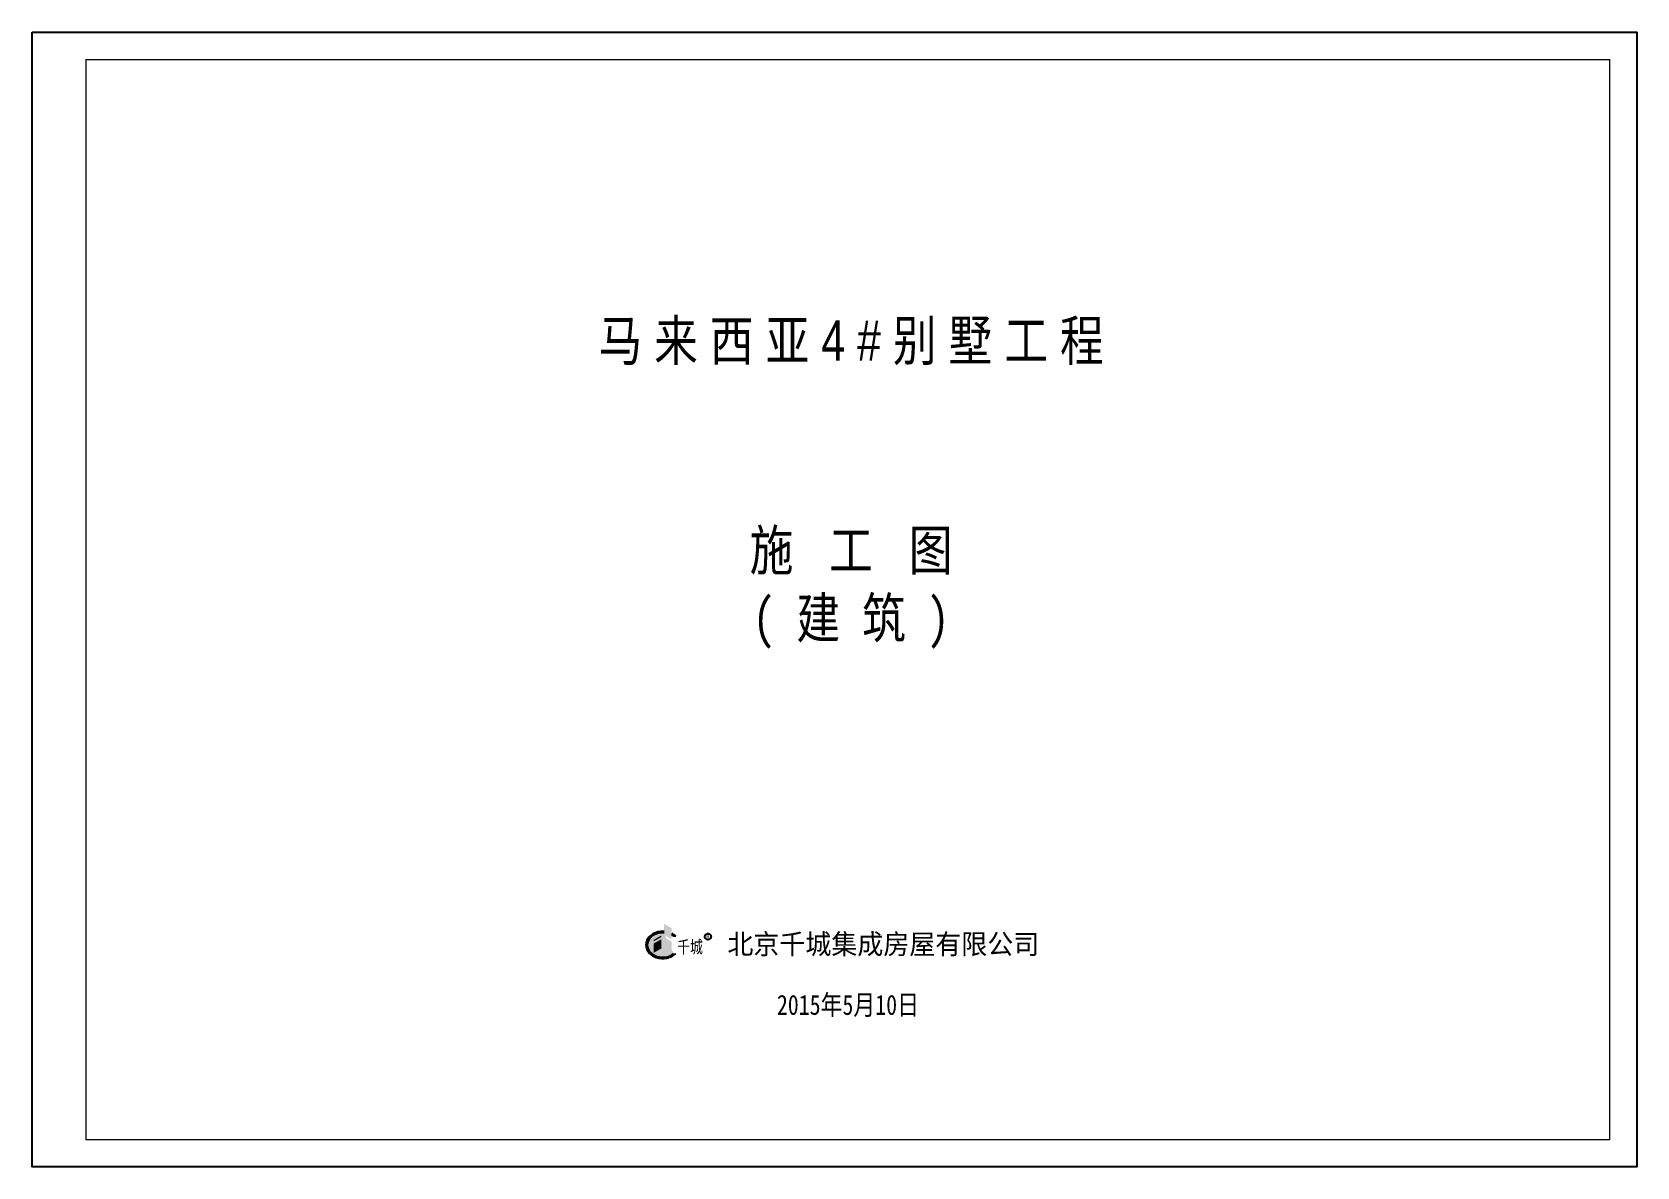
# Model space of a CAD drawing. Extents: x 278352 to 354603, y -396067 to -191104.
# Drawn here: x 278352 to 308052, y -212104 to -191104 of the extents above; entities that cross this region are included whole.
import ezdxf
from ezdxf.enums import TextEntityAlignment as Align

# ---------------------------------------------------------------- set-up
doc = ezdxf.new("R2010")
doc.units = 0
doc.header["$LTSCALE"] = 1000
doc.header["$MEASUREMENT"] = 0
doc.linetypes.add('ACAD_ISO03W100', pattern=[30, 12, -18])
doc.layers.add('PUB_TITLE', color=4, linetype='Continuous')
doc.layers.add('图框', color=4, linetype='Continuous')
doc.styles.add('HZA', font='', dxfattribs={"width": 0.75})
doc.styles.add('ref_title$0$-华文中宋', font='', dxfattribs={"width": 0.8})
doc.styles.get("Standard").update_dxf_attribs({"font": 'gbenor.shx', "bigfont": 'gbcbig.shx'})
doc.styles.get('HZA').set_extended_font_data('SimSun')
doc.styles.get('ref_title$0$-华文中宋').set_extended_font_data('SimSun')

msp = doc.modelspace()

# ---------------------------------------------------------------- texts
at = {"linetype": 'ByBlock', "style": 'HZA', "width": 0.75}
msp.add_text('千城', height=231.6, dxfattribs=at).set_placement((290292, -208149))
at = {"linetype": 'ByBlock'}
msp.add_text('R', height=62.5, dxfattribs=at).set_placement((290832, -207871))
at = {"layer": 'PUB_TITLE', "style": 'ref_title$0$-华文中宋', "width": 0.95}
msp.add_text('北京千城集成房屋有限公司', height=371.25, dxfattribs=at).set_placement((294106, -207974), align=Align.MIDDLE)
at = {"layer": 'PUB_TITLE', "attachment_point": 5, "style": 'ref_title$0$-华文中宋'}
for s, insert, char_height, width in [('\\pt267.53;马{\\fSTCaiyun|b0|i0|c134|p2; }来{\\fSTCaiyun|b0|i0|c134|p2; }西{\\fSTCaiyun|b0|i0|c134|p2; }亚{\\fSTCaiyun|b0|i0|c134|p2; 4 # }别{\\fSTCaiyun|b0|i0|c134|p2; }墅{\\fSTCaiyun|b0|i0|c134|p2; }工{\\fSTCaiyun|b0|i0|c134|p2; }程', (293509, -196855), 742.5, 33968.2), ('\\pt342.29;施{\\fSTCaiyun|b0|i0|c134|p2;   }工{\\fSTCaiyun|b0|i0|c134|p2;   }图', (293509, -200734), 742.5, 23828.59), ('\\pt342.29;( 建 筑 )', (293509, -202047), 742.5, 23828.59), ('2015年5月10日', (293451, -209126), 371.2, 3070.42)]:
    msp.add_mtext(s, dxfattribs=dict(at, insert=insert, char_height=char_height, width=width))

# ---------------------------------------------------------------- hatches: boundary and pattern name
h = msp.add_hatch(color=7)
edge = h.paths.add_edge_path()
edge.add_ellipse((290024, -207997), major_axis=(287, 0), ratio=0.791667, start_angle=85.2198, end_angle=314.9985, ccw=False)
edge.add_line((290048, -207770), (290048, -207746))
edge.add_spline(control_points=[(290048, -207746), (290043, -207746), (290037, -207746), (289998, -207745), (289964, -207749), (289898, -207765), (289868, -207778), (289812, -207811), (289788, -207831), (289748, -207877), (289733, -207903), (289715, -207958), (289712, -207987), (289717, -208045), (289726, -208073), (289754, -208125), (289774, -208148), (289821, -208189), (289849, -208206), (289910, -208232), (289943, -208240), (290010, -208249), (290044, -208248), (290112, -208239), (290144, -208230), (290204, -208203), (290232, -208186), (290258, -208162), (290260, -208160), (290263, -208157)], knot_values=[1.492545, 1.492545, 1.492545, 1.492545, 1.545237, 1.545237, 1.879697, 1.879697, 2.214157, 2.214157, 2.548617, 2.548617, 2.883077, 2.883077, 3.217537, 3.217537, 3.551997, 3.551997, 3.886457, 3.886457, 4.220917, 4.220917, 4.555377, 4.555377, 4.889837, 4.889837, 5.224297, 5.224297, 5.558757, 5.558757, 5.599521, 5.599521, 5.599521, 5.599521], degree=3, periodic=0)
edge.add_line((290263, -208157), (290227, -208157))
h = msp.add_hatch(color=5)
h.paths.add_polyline_path([(290000, -207848), (290000, -207820), (289857, -207903), (289857, -207931)])
h.paths.add_polyline_path([(290000, -207889), (289857, -207972), (289857, -208143), (290000, -208060)])
h = msp.add_hatch(color=30)
h.paths.add_polyline_path([(290191, -207689), (290048, -207606), (290048, -207811), (290191, -207894)])
h.paths.add_polyline_path([(290191, -207938), (290048, -207855), (290048, -208060), (290191, -208143)])
h = msp.add_hatch(color=7)
edge = h.paths.add_edge_path()
edge.add_ellipse((290024, -207997), major_axis=(-287, 0), ratio=0.791667, start_angle=224.9987, end_angle=234.3147, ccw=False)
edge.add_line((290227, -207836), (290263, -207836))
edge.add_spline(control_points=[(290263, -207836), (290250, -207824), (290236, -207812), (290211, -207796), (290202, -207790), (290191, -207785)], knot_values=[0.683649, 0.683649, 0.683649, 0.683649, 0.876316, 0.876316, 0.994174, 0.994174, 0.994174, 0.994174], degree=3, periodic=0)
edge.add_line((290191, -207785), (290191, -207812))

# ---------------------------------------------------------------- linework, layer by layer
at = {"color": 7}
msp.add_line((290263, -207836), (290227, -207836), dxfattribs=at)
msp.add_ellipse((290024, -207997), major_axis=(-287, 0), ratio=0.791667, start_param=4.628959, end_param=8.639354)
at = {"color": 30}
msp.add_ellipse((290024, -207997), major_axis=(-287, 0), ratio=0.791667, start_param=3.926967, end_param=4.089562, dxfattribs=at)
at = {"linetype": 'ACAD_ISO03W100'}
msp.add_ellipse((290860, -207843), major_axis=(-56.8, 0.1), ratio=1, start_param=3.142848, end_param=9.426033, dxfattribs=at)
msp.add_open_spline([(290048, -207746), (290043, -207746), (290037, -207746), (289998, -207745), (289964, -207749), (289898, -207765), (289868, -207778), (289812, -207811), (289788, -207831), (289748, -207877), (289733, -207903), (289715, -207958), (289712, -207987), (289717, -208045), (289726, -208073), (289754, -208125), (289774, -208148), (289821, -208189), (289849, -208206), (289910, -208232), (289943, -208240), (290010, -208249), (290044, -208248), (290112, -208239), (290144, -208230), (290204, -208203), (290232, -208186), (290258, -208162), (290260, -208160), (290263, -208157)], degree=3, knots=[1.492545, 1.492545, 1.492545, 1.492545, 1.545237, 1.545237, 1.879697, 1.879697, 2.214157, 2.214157, 2.548617, 2.548617, 2.883077, 2.883077, 3.217537, 3.217537, 3.551997, 3.551997, 3.886457, 3.886457, 4.220917, 4.220917, 4.555377, 4.555377, 4.889837, 4.889837, 5.224297, 5.224297, 5.558757, 5.558757, 5.599521, 5.599521, 5.599521, 5.599521])
at = {"color": 7}
msp.add_open_spline([(290263, -207836), (290250, -207824), (290236, -207812), (290211, -207796), (290202, -207790), (290191, -207785)], degree=3, knots=[0.6836492, 0.6836492, 0.6836492, 0.6836492, 0.8763165, 0.8763165, 0.9941736, 0.9941736, 0.9941736, 0.9941736], dxfattribs=at)
at = {"layer": '图框'}
msp.add_lwpolyline([(278352, -191104), (308052, -191104), (308052, -212104), (278352, -212104)], close=True, dxfattribs=at)
at = {"layer": '图框', "const_width": 25}
msp.add_lwpolyline([(307550, -191612), (279352, -191612), (279352, -211602), (307550, -211602), (307550, -191612)], dxfattribs=at)

msp.set_redraw_order([(e.dxf.handle, doc.entitydb.next_handle()) for e in msp.query("TEXT MTEXT ATTDEF DIMENSION ARC_DIMENSION")])  # texts and dimensions are drawn at this point

doc.saveas('drawing.dxf')
